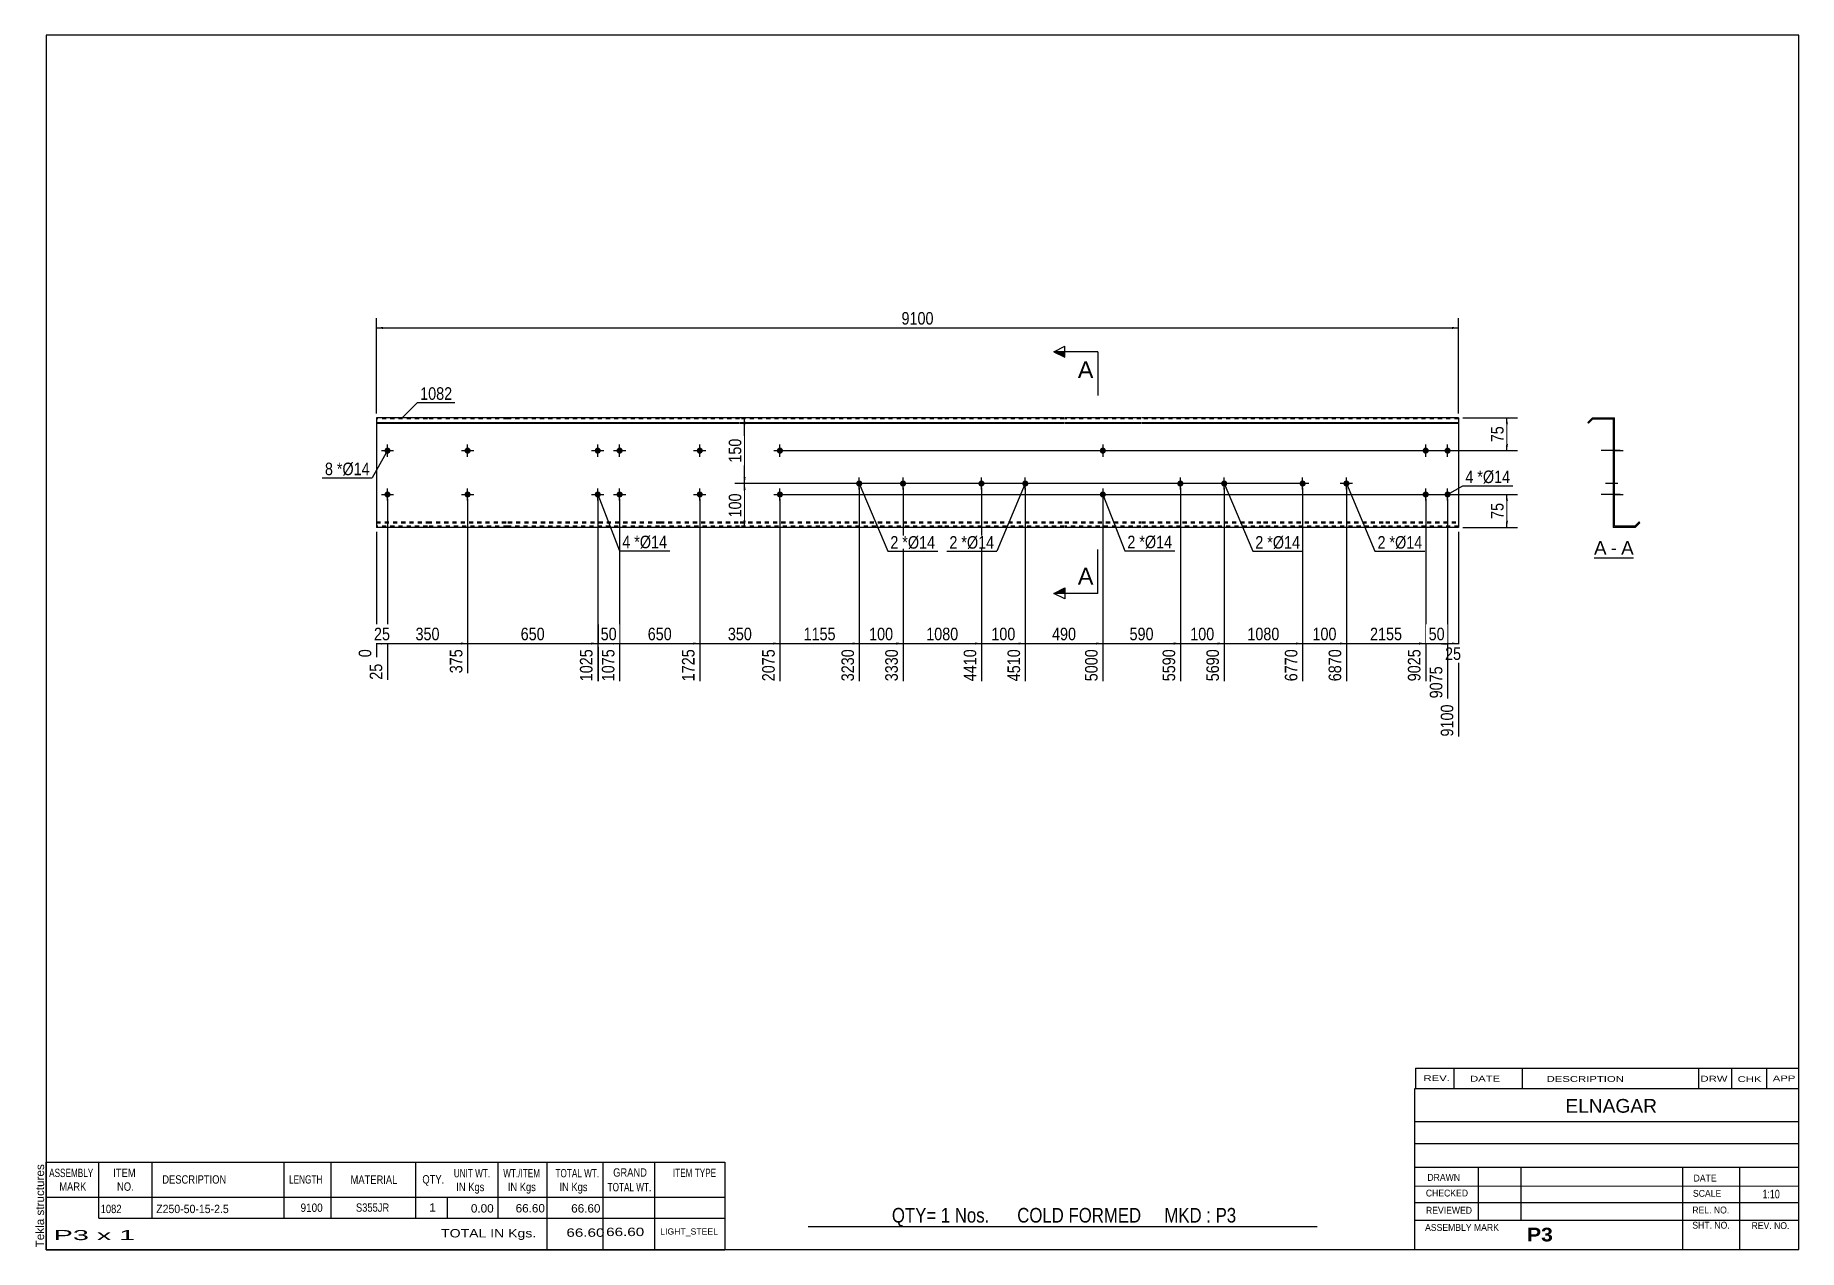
# Model space of a CAD drawing. Header units: millimetres. Extents: x -78 to 325, y -177 to 100.
import ezdxf

# ---------------------------------------------------------------- set-up
doc = ezdxf.new("R2010")
doc.units = ezdxf.units.MM
doc.linetypes.add('DXK_LINE_DOT1', pattern=[1.8814, 0.9407, -0.9407])
doc.styles.add('Arial', font='ARIAL.TTF', dxfattribs={"height": 0.2})
doc.styles.add('Arial Bold', font='ARIALBD.TTF', dxfattribs={"height": 0.2})
doc.styles.add('Arial Narrow', font='ARIALN.TTF', dxfattribs={"height": 0.2})

# ---------------------------------------------------------------- blocks, each defined once
blk = doc.blocks.new('Unknown-629276216-1748')
at = {"color": 5, "linetype": 'Continuous'}
for p, q in [((324.62, 99.75), (-75.38, 99.75)), ((-75.38, 99.75), (-75.38, -177.25)), ((324.62, -177.25), (324.62, 99.75)), ((-75.38, -177.25), (324.62, -177.25))]:
    blk.add_line(p, q, dxfattribs=at)
at = {"color": 174, "linetype": 'Continuous', "style": 'Arial'}
blk.add_text('Tekla structures', height=1.9102, rotation=90, dxfattribs=at).set_placement((-75.88, -176.75))
blk = doc.blocks.new('Unknown-629276216-12 - 1218')
at = {"color": 7, "linetype": 'Continuous'}
blk.add_line((277.9, -19.45), (286.93, -19.45), dxfattribs=at)
at = {"color": 0, "linetype": 'Continuous'}
blk.add_wipeout([(280.74, -18.7), (280.74, -15.5), (277.9, -15.5), (277.9, -18.7)], dxfattribs=at)
blk.add_wipeout([(283.13, -18.7), (283.13, -15.5), (281.7, -15.5), (281.7, -18.7)], dxfattribs=at)
at = {"color": 96, "linetype": 'Continuous', "style": 'Arial'}
blk.add_text('A', height=3.06, dxfattribs=at).set_placement((277.9, -18.7))
at = {"color": 0, "linetype": 'Continuous'}
blk.add_wipeout([(286.93, -18.7), (286.93, -15.5), (284.09, -15.5), (284.09, -18.7)], dxfattribs=at)
at = {"color": 96, "linetype": 'Continuous', "style": 'Arial'}
for s, p in [('A', (284.09, -18.7)), ('-', (281.7, -18.7))]:
    blk.add_text(s, height=3.06, dxfattribs=at).set_placement(p)
blk = doc.blocks.new('Bolt-629276216-1207 - 1201')
at = {"linetype": 'Continuous'}
for points in [[(20.09, 5, -1), (21.49, 5, -1)], [(73.08, 5, -1), (74.48, 5, -1)]]:
    blk.add_hatch(color=3, dxfattribs=at).paths.add_polyline_path(points)
at = {"color": 3, "linetype": 'Continuous'}
for p, q in [((19.39, 5), (22.19, 5)), ((20.79, 3.6), (20.79, 6.4)), ((72.38, 5), (75.18, 5)), ((73.78, 3.6), (73.78, 6.4))]:
    blk.add_line(p, q, dxfattribs=at)
blk = doc.blocks.new('Bolt-629276216-1215 - 1201')
at = {"linetype": 'Continuous'}
for points in [[(238.77, 5, -1), (240.17, 5, -1)], [(243.77, 5, -1), (245.17, 5, -1)], [(238.77, -5, -1), (240.17, -5, -1)], [(243.77, -5, -1), (245.17, -5, -1)]]:
    blk.add_hatch(color=3, dxfattribs=at).paths.add_polyline_path(points)
at = {"color": 3, "linetype": 'Continuous'}
for p, q in [((238.07, 5), (240.87, 5)), ((239.47, 3.6), (239.47, 6.4)), ((243.07, 5), (245.87, 5)), ((244.47, 3.6), (244.47, 6.4)), ((239.47, -6.4), (239.47, -3.6)), ((244.47, -6.4), (244.47, -3.6)), ((238.07, -5), (240.87, -5)), ((243.07, -5), (245.87, -5))]:
    blk.add_line(p, q, dxfattribs=at)
blk = doc.blocks.new('Part-629276216-1204 - 1201')
at = {"color": 2, "linetype": 'Continuous'}
for p, q in [((0, 12.5), (0, -12.5)), ((11.6, 12.5), (0, 12.5)), ((29.89, 12.5), (11.7, 12.5)), ((64.59, 12.5), (29.99, 12.5)), ((82.88, 12.5), (64.69, 12.5)), ((101.18, 12.5), (82.98, 12.5)), ((129.08, 12.5), (101.28, 12.5)), ((156.98, 12.5), (129.18, 12.5)), ((174.48, 12.5), (157.08, 12.5)), ((202.38, 12.5), (174.58, 12.5)), ((230.28, 12.5), (202.48, 12.5)), ((246.97, 12.5), (230.38, 12.5)), ((246.97, 12.5), (246.97, -12.5)), ((0, 11.44), (11.6, 11.44)), ((0, 11.26), (11.6, 11.26)), ((11.7, 11.44), (29.89, 11.44)), ((11.7, 11.26), (29.89, 11.26)), ((29.99, 11.44), (64.59, 11.44)), ((29.99, 11.26), (64.59, 11.26)), ((64.69, 11.44), (82.88, 11.44)), ((64.69, 11.26), (82.88, 11.26)), ((82.98, 11.44), (101.18, 11.44)), ((82.98, 11.26), (101.18, 11.26)), ((101.28, 11.44), (129.08, 11.44)), ((101.28, 11.26), (129.08, 11.26)), ((129.18, 11.44), (156.98, 11.44)), ((129.18, 11.26), (156.98, 11.26)), ((157.08, 11.44), (174.48, 11.44)), ((157.08, 11.26), (174.48, 11.26)), ((174.58, 11.44), (202.38, 11.44)), ((174.58, 11.26), (202.38, 11.26)), ((202.48, 11.44), (230.28, 11.44)), ((202.48, 11.26), (230.28, 11.26)), ((230.38, 11.44), (246.97, 11.44)), ((230.38, 11.26), (246.97, 11.26)), ((11.6, -12.5), (0, -12.5)), ((29.89, -12.5), (11.7, -12.5)), ((64.59, -12.5), (29.99, -12.5)), ((82.88, -12.5), (64.69, -12.5)), ((101.18, -12.5), (82.98, -12.5)), ((129.08, -12.5), (101.28, -12.5)), ((156.98, -12.5), (129.18, -12.5)), ((174.48, -12.5), (157.08, -12.5)), ((202.38, -12.5), (174.58, -12.5)), ((230.28, -12.5), (202.48, -12.5)), ((246.97, -12.5), (230.38, -12.5))]:
    blk.add_line(p, q, dxfattribs=at)
at = {"color": 7, "linetype": 'DXK_LINE_DOT1'}
for p, q in [((11.6, 12.25), (0, 12.25)), ((29.89, 12.25), (11.7, 12.25)), ((64.59, 12.25), (29.99, 12.25)), ((82.88, 12.25), (64.69, 12.25)), ((101.18, 12.25), (82.98, 12.25)), ((129.08, 12.25), (101.28, 12.25)), ((156.98, 12.25), (129.18, 12.25)), ((174.48, 12.25), (157.08, 12.25)), ((202.38, 12.25), (174.58, 12.25)), ((230.28, 12.25), (202.48, 12.25)), ((246.97, 12.25), (230.38, 12.25)), ((0, -11.26), (11.6, -11.26)), ((0, -11.44), (11.6, -11.44)), ((11.7, -11.26), (29.89, -11.26)), ((11.7, -11.44), (29.89, -11.44)), ((29.99, -11.26), (64.59, -11.26)), ((29.99, -11.44), (64.59, -11.44)), ((64.69, -11.26), (82.88, -11.26)), ((64.69, -11.44), (82.88, -11.44)), ((82.98, -11.26), (101.18, -11.26)), ((82.98, -11.44), (101.18, -11.44)), ((101.28, -11.26), (129.08, -11.26)), ((101.28, -11.44), (129.08, -11.44)), ((129.18, -11.26), (156.98, -11.26)), ((129.18, -11.44), (156.98, -11.44)), ((157.08, -11.26), (174.48, -11.26)), ((157.08, -11.44), (174.48, -11.44)), ((174.58, -11.26), (202.38, -11.26)), ((174.58, -11.44), (202.38, -11.44)), ((202.48, -11.26), (230.28, -11.26)), ((202.48, -11.44), (230.28, -11.44)), ((230.38, -11.26), (246.97, -11.26)), ((230.38, -11.44), (246.97, -11.44)), ((11.6, -12.25), (0, -12.25)), ((29.89, -12.25), (11.7, -12.25)), ((64.59, -12.25), (29.99, -12.25)), ((82.88, -12.25), (64.69, -12.25)), ((101.18, -12.25), (82.98, -12.25)), ((129.08, -12.25), (101.28, -12.25)), ((156.98, -12.25), (129.18, -12.25)), ((174.48, -12.25), (157.08, -12.25)), ((202.38, -12.25), (174.58, -12.25)), ((230.28, -12.25), (202.48, -12.25)), ((246.97, -12.25), (230.38, -12.25))]:
    blk.add_line(p, q, dxfattribs=at)
blk = doc.blocks.new('Bolt-629276216-1205 - 1201')
at = {"linetype": 'Continuous'}
for points in [[(20.09, -5, -1), (21.49, -5, -1)], [(73.08, -5, -1), (74.48, -5, -1)]]:
    blk.add_hatch(color=3, dxfattribs=at).paths.add_polyline_path(points)
at = {"color": 3, "linetype": 'Continuous'}
for p, q in [((20.79, -6.4), (20.79, -3.6)), ((73.78, -6.4), (73.78, -3.6)), ((19.39, -5), (22.19, -5)), ((72.38, -5), (75.18, -5))]:
    blk.add_line(p, q, dxfattribs=at)
blk = doc.blocks.new('Bolt-629276216-1206 - 1201')
at = {"linetype": 'Continuous'}
for points in [[(49.79, 5, -1), (51.19, 5, -1)], [(54.79, 5, -1), (56.19, 5, -1)], [(49.79, -5, -1), (51.19, -5, -1)], [(54.79, -5, -1), (56.19, -5, -1)]]:
    blk.add_hatch(color=3, dxfattribs=at).paths.add_polyline_path(points)
at = {"color": 3, "linetype": 'Continuous'}
for p, q in [((49.09, 5), (51.89, 5)), ((50.49, 3.6), (50.49, 6.4)), ((54.09, 5), (56.89, 5)), ((55.49, 3.6), (55.49, 6.4)), ((50.49, -6.4), (50.49, -3.6)), ((55.49, -6.4), (55.49, -3.6)), ((49.09, -5), (51.89, -5)), ((54.09, -5), (56.89, -5))]:
    blk.add_line(p, q, dxfattribs=at)
blk = doc.blocks.new('Bolt-629276216-1208 - 1201')
at = {"linetype": 'Continuous'}
for points in [[(1.8, -5, -1), (3.2, -5, -1)], [(91.38, -5, -1), (92.78, -5, -1)]]:
    blk.add_hatch(color=3, dxfattribs=at).paths.add_polyline_path(points)
at = {"color": 3, "linetype": 'Continuous'}
for p, q in [((2.5, -6.4), (2.5, -3.6)), ((92.08, -6.4), (92.08, -3.6)), ((1.1, -5), (3.9, -5)), ((90.68, -5), (93.48, -5))]:
    blk.add_line(p, q, dxfattribs=at)
blk = doc.blocks.new('Bolt-629276216-1209 - 1201')
at = {"linetype": 'Continuous'}
for points in [[(1.8, 5, -1), (3.2, 5, -1)], [(91.38, 5, -1), (92.78, 5, -1)]]:
    blk.add_hatch(color=3, dxfattribs=at).paths.add_polyline_path(points)
at = {"color": 3, "linetype": 'Continuous'}
for p, q in [((1.1, 5), (3.9, 5)), ((2.5, 3.6), (2.5, 6.4)), ((90.68, 5), (93.48, 5)), ((92.08, 3.6), (92.08, 6.4))]:
    blk.add_line(p, q, dxfattribs=at)
blk = doc.blocks.new('Bolt-629276216-1210 - 1201')
at = {"linetype": 'Continuous'}
for points in [[(166.48, 5, -1), (165.08, 5, -1)], [(166.48, -5, -1), (165.08, -5, -1)]]:
    blk.add_hatch(color=3, dxfattribs=at).paths.add_polyline_path(points)
at = {"color": 3, "linetype": 'Continuous'}
for p, q in [((164.38, 5), (167.18, 5)), ((165.78, 6.4), (165.78, 3.6)), ((165.78, -3.6), (165.78, -6.4)), ((164.38, -5), (167.18, -5))]:
    blk.add_line(p, q, dxfattribs=at)
blk = doc.blocks.new('Bolt-629276216-1211 - 1201')
at = {"linetype": 'Continuous'}
for points in [[(211.38, -1.8), (211.52, -1.82), (211.66, -1.86), (211.79, -1.93), (211.9, -2.03), (211.98, -2.15), (212.04, -2.28), (212.07, -2.43), (212.07, -2.57), (212.04, -2.72), (211.98, -2.85), (211.9, -2.97), (211.79, -3.07), (211.66, -3.14), (211.52, -3.18), (211.38, -3.2), (211.23, -3.18), (211.09, -3.14), (210.96, -3.07), (210.86, -2.97), (210.77, -2.85), (210.71, -2.72), (210.68, -2.57), (210.68, -2.43), (210.71, -2.28), (210.77, -2.15), (210.86, -2.03), (210.96, -1.93), (211.09, -1.86), (211.23, -1.82)], [(221.38, -1.8), (221.52, -1.82), (221.66, -1.86), (221.79, -1.93), (221.9, -2.03), (221.98, -2.15), (222.04, -2.28), (222.07, -2.43), (222.07, -2.57), (222.04, -2.72), (221.98, -2.85), (221.9, -2.97), (221.79, -3.07), (221.66, -3.14), (221.52, -3.18), (221.38, -3.2), (221.23, -3.18), (221.09, -3.14), (220.96, -3.07), (220.86, -2.97), (220.77, -2.85), (220.71, -2.72), (220.68, -2.57), (220.68, -2.43), (220.71, -2.28), (220.77, -2.15), (220.86, -2.03), (220.96, -1.93), (221.09, -1.86), (221.23, -1.82)]]:
    blk.add_hatch(color=3, dxfattribs=at).paths.add_polyline_path(points)
at = {"color": 3, "linetype": 'Continuous'}
for p, q in [((212.78, -2.5), (209.98, -2.5)), ((211.38, -3.9), (211.38, -1.1)), ((222.78, -2.5), (219.98, -2.5)), ((221.38, -3.9), (221.38, -1.1))]:
    blk.add_line(p, q, dxfattribs=at)
blk = doc.blocks.new('Bolt-629276216-1212 - 1201')
at = {"linetype": 'Continuous'}
for points in [[(183.48, -1.8), (183.62, -1.82), (183.76, -1.86), (183.89, -1.93), (184, -2.03), (184.08, -2.15), (184.14, -2.28), (184.17, -2.43), (184.17, -2.57), (184.14, -2.72), (184.08, -2.85), (184, -2.97), (183.89, -3.07), (183.76, -3.14), (183.62, -3.18), (183.48, -3.2), (183.33, -3.18), (183.19, -3.14), (183.06, -3.07), (182.96, -2.97), (182.87, -2.85), (182.81, -2.72), (182.78, -2.57), (182.78, -2.43), (182.81, -2.28), (182.87, -2.15), (182.96, -2.03), (183.06, -1.93), (183.19, -1.86), (183.33, -1.82)], [(193.48, -1.8), (193.62, -1.82), (193.76, -1.86), (193.89, -1.93), (194, -2.03), (194.08, -2.15), (194.14, -2.28), (194.17, -2.43), (194.17, -2.57), (194.14, -2.72), (194.08, -2.85), (194, -2.97), (193.89, -3.07), (193.76, -3.14), (193.62, -3.18), (193.48, -3.2), (193.33, -3.18), (193.19, -3.14), (193.06, -3.07), (192.96, -2.97), (192.87, -2.85), (192.81, -2.72), (192.78, -2.57), (192.78, -2.43), (192.81, -2.28), (192.87, -2.15), (192.96, -2.03), (193.06, -1.93), (193.19, -1.86), (193.33, -1.82)]]:
    blk.add_hatch(color=3, dxfattribs=at).paths.add_polyline_path(points)
at = {"color": 3, "linetype": 'Continuous'}
for p, q in [((184.88, -2.5), (182.08, -2.5)), ((183.48, -3.9), (183.48, -1.1)), ((194.88, -2.5), (192.08, -2.5)), ((193.48, -3.9), (193.48, -1.1))]:
    blk.add_line(p, q, dxfattribs=at)
blk = doc.blocks.new('Bolt-629276216-1213 - 1201')
at = {"linetype": 'Continuous'}
for points in [[(138.08, -1.8), (138.22, -1.82), (138.36, -1.86), (138.49, -1.93), (138.6, -2.03), (138.68, -2.15), (138.74, -2.28), (138.77, -2.43), (138.77, -2.57), (138.74, -2.72), (138.68, -2.85), (138.6, -2.97), (138.49, -3.07), (138.36, -3.14), (138.22, -3.18), (138.08, -3.2), (137.93, -3.18), (137.79, -3.14), (137.66, -3.07), (137.56, -2.97), (137.47, -2.85), (137.41, -2.72), (137.38, -2.57), (137.38, -2.43), (137.41, -2.28), (137.47, -2.15), (137.56, -2.03), (137.66, -1.93), (137.79, -1.86), (137.93, -1.82)], [(148.08, -1.8), (148.22, -1.82), (148.36, -1.86), (148.49, -1.93), (148.6, -2.03), (148.68, -2.15), (148.74, -2.28), (148.77, -2.43), (148.77, -2.57), (148.74, -2.72), (148.68, -2.85), (148.6, -2.97), (148.49, -3.07), (148.36, -3.14), (148.22, -3.18), (148.08, -3.2), (147.93, -3.18), (147.79, -3.14), (147.66, -3.07), (147.56, -2.97), (147.47, -2.85), (147.41, -2.72), (147.38, -2.57), (147.38, -2.43), (147.41, -2.28), (147.47, -2.15), (147.56, -2.03), (147.66, -1.93), (147.79, -1.86), (147.93, -1.82)]]:
    blk.add_hatch(color=3, dxfattribs=at).paths.add_polyline_path(points)
at = {"color": 3, "linetype": 'Continuous'}
for p, q in [((139.48, -2.5), (136.68, -2.5)), ((138.08, -3.9), (138.08, -1.1)), ((149.48, -2.5), (146.68, -2.5)), ((148.08, -3.9), (148.08, -1.1))]:
    blk.add_line(p, q, dxfattribs=at)
blk = doc.blocks.new('Bolt-629276216-1214 - 1201')
at = {"linetype": 'Continuous'}
for points in [[(110.18, -1.8), (110.32, -1.82), (110.46, -1.86), (110.59, -1.93), (110.7, -2.03), (110.78, -2.15), (110.84, -2.28), (110.87, -2.43), (110.87, -2.57), (110.84, -2.72), (110.78, -2.85), (110.7, -2.97), (110.59, -3.07), (110.46, -3.14), (110.32, -3.18), (110.18, -3.2), (110.03, -3.18), (109.89, -3.14), (109.76, -3.07), (109.66, -2.97), (109.57, -2.85), (109.51, -2.72), (109.48, -2.57), (109.48, -2.43), (109.51, -2.28), (109.57, -2.15), (109.66, -2.03), (109.76, -1.93), (109.89, -1.86), (110.03, -1.82)], [(120.18, -1.8), (120.32, -1.82), (120.46, -1.86), (120.59, -1.93), (120.7, -2.03), (120.78, -2.15), (120.84, -2.28), (120.87, -2.43), (120.87, -2.57), (120.84, -2.72), (120.78, -2.85), (120.7, -2.97), (120.59, -3.07), (120.46, -3.14), (120.32, -3.18), (120.18, -3.2), (120.03, -3.18), (119.89, -3.14), (119.76, -3.07), (119.66, -2.97), (119.57, -2.85), (119.51, -2.72), (119.48, -2.57), (119.48, -2.43), (119.51, -2.28), (119.57, -2.15), (119.66, -2.03), (119.76, -1.93), (119.89, -1.86), (120.03, -1.82)]]:
    blk.add_hatch(color=3, dxfattribs=at).paths.add_polyline_path(points)
at = {"color": 3, "linetype": 'Continuous'}
for p, q in [((111.58, -2.5), (108.78, -2.5)), ((110.18, -3.9), (110.18, -1.1)), ((121.58, -2.5), (118.78, -2.5)), ((120.18, -3.9), (120.18, -1.1))]:
    blk.add_line(p, q, dxfattribs=at)
blk = doc.blocks.new('Bolt-629276216-1224 - 1218')
at = {"linetype": 'Continuous'}
blk.add_hatch(color=3, dxfattribs=at).paths.add_polyline_path([(282.29, 5.7), (282.29, 4.3), (282.54, 4.3), (282.54, 5.7)])
blk.add_hatch(color=3, dxfattribs=at).paths.add_polyline_path([(282.29, 5.7), (282.29, 4.3), (282.54, 4.3), (282.54, 5.7)])
at = {"color": 3, "linetype": 'Continuous'}
for p, q in [((283.34, 5), (280.04, 5)), ((283.34, 5), (280.04, 5)), ((282.54, 5.7), (282.29, 5.7)), ((282.54, 5.7), (282.29, 5.7)), ((282.54, 4.3), (282.29, 4.3)), ((282.54, 4.3), (282.29, 4.3))]:
    blk.add_line(p, q, dxfattribs=at)
blk = doc.blocks.new('Part-629276216-1219 - 1218')
at = {"color": 2, "linetype": 'Continuous'}
for p, q in [((277.54, 12.5), (276.48, 11.44)), ((277.64, 12.25), (276.66, 11.26)), ((277.54, 12.5), (282.54, 12.5)), ((277.64, 12.25), (282.29, 12.25)), ((282.29, 12.25), (282.29, -12.5)), ((282.54, -12.25), (282.54, 12.5)), ((276.48, 11.44), (276.66, 11.26)), ((287.19, -12.25), (288.17, -11.26)), ((287.29, -12.5), (288.35, -11.44)), ((288.35, -11.44), (288.17, -11.26)), ((287.29, -12.5), (282.29, -12.5)), ((287.19, -12.25), (282.54, -12.25))]:
    blk.add_line(p, q, dxfattribs=at)
blk = doc.blocks.new('Bolt-629276216-1220 - 1218')
at = {"linetype": 'Continuous'}
blk.add_hatch(color=3, dxfattribs=at).paths.add_polyline_path([(282.29, -4.3), (282.29, -5.7), (282.54, -5.7), (282.54, -4.3)])
blk.add_hatch(color=3, dxfattribs=at).paths.add_polyline_path([(282.29, -4.3), (282.29, -5.7), (282.54, -5.7), (282.54, -4.3)])
at = {"color": 3, "linetype": 'Continuous'}
for p, q in [((283.34, -5), (280.04, -5)), ((283.34, -5), (280.04, -5)), ((282.54, -4.3), (282.29, -4.3)), ((282.54, -4.3), (282.29, -4.3)), ((282.54, -5.7), (282.29, -5.7)), ((282.54, -5.7), (282.29, -5.7))]:
    blk.add_line(p, q, dxfattribs=at)
blk = doc.blocks.new('Bolt-629276216-1221 - 1218')
at = {"linetype": 'Continuous'}
for points in [[(282.29, 5.7), (282.29, 4.3), (282.54, 4.3), (282.54, 5.7)], [(282.29, 5.7), (282.29, 4.3), (282.54, 4.3), (282.54, 5.7)], [(282.29, -4.3), (282.29, -5.7), (282.54, -5.7), (282.54, -4.3)], [(282.29, -4.3), (282.29, -5.7), (282.54, -5.7), (282.54, -4.3)]]:
    blk.add_hatch(color=3, dxfattribs=at).paths.add_polyline_path(points)
at = {"color": 3, "linetype": 'Continuous'}
for p, q in [((283.84, 5), (280.04, 5)), ((283.84, 5), (280.04, 5)), ((282.54, 5.7), (282.29, 5.7)), ((282.54, 5.7), (282.29, 5.7)), ((282.54, 4.3), (282.29, 4.3)), ((282.54, 4.3), (282.29, 4.3)), ((283.84, -5), (280.04, -5)), ((283.84, -5), (280.04, -5)), ((282.54, -4.3), (282.29, -4.3)), ((282.54, -4.3), (282.29, -4.3)), ((282.54, -5.7), (282.29, -5.7)), ((282.54, -5.7), (282.29, -5.7))]:
    blk.add_line(p, q, dxfattribs=at)
blk = doc.blocks.new('Bolt-629276216-1222 - 1218')
at = {"linetype": 'Continuous'}
blk.add_hatch(color=3, dxfattribs=at).paths.add_polyline_path([(282.29, 5.7), (282.29, 4.3), (282.54, 4.3), (282.54, 5.7)])
blk.add_hatch(color=3, dxfattribs=at).paths.add_polyline_path([(282.29, 5.7), (282.29, 4.3), (282.54, 4.3), (282.54, 5.7)])
at = {"color": 3, "linetype": 'Continuous'}
for p, q in [((283.34, 5), (280.04, 5)), ((283.34, 5), (280.04, 5)), ((282.54, 5.7), (282.29, 5.7)), ((282.54, 5.7), (282.29, 5.7)), ((282.54, 4.3), (282.29, 4.3)), ((282.54, 4.3), (282.29, 4.3))]:
    blk.add_line(p, q, dxfattribs=at)
blk = doc.blocks.new('Bolt-629276216-1223 - 1218')
at = {"linetype": 'Continuous'}
blk.add_hatch(color=3, dxfattribs=at).paths.add_polyline_path([(282.29, -4.3), (282.29, -5.7), (282.54, -5.7), (282.54, -4.3)])
blk.add_hatch(color=3, dxfattribs=at).paths.add_polyline_path([(282.29, -4.3), (282.29, -5.7), (282.54, -5.7), (282.54, -4.3)])
at = {"color": 3, "linetype": 'Continuous'}
for p, q in [((283.34, -5), (280.04, -5)), ((283.34, -5), (280.04, -5)), ((282.54, -4.3), (282.29, -4.3)), ((282.54, -4.3), (282.29, -4.3)), ((282.54, -5.7), (282.29, -5.7)), ((282.54, -5.7), (282.29, -5.7))]:
    blk.add_line(p, q, dxfattribs=at)
blk = doc.blocks.new('Bolt-629276216-1225 - 1218')
at = {"linetype": 'Continuous'}
for points in [[(282.54, 4.3), (282.54, 5.7), (282.29, 5.7), (282.29, 4.3)], [(282.54, -5.7), (282.54, -4.3), (282.29, -4.3), (282.29, -5.7)]]:
    blk.add_hatch(color=3, dxfattribs=at).paths.add_polyline_path(points)
at = {"color": 3, "linetype": 'Continuous'}
for p, q in [((282.29, 5.7), (282.54, 5.7)), ((282.29, 5), (284.54, 5)), ((282.29, 4.3), (282.54, 4.3)), ((282.29, -4.3), (282.54, -4.3)), ((282.29, -5), (284.54, -5)), ((282.29, -5.7), (282.54, -5.7))]:
    blk.add_line(p, q, dxfattribs=at)
blk = doc.blocks.new('Bolt-629276216-1226 - 1218')
at = {"linetype": 'Continuous'}
blk.add_hatch(color=3, dxfattribs=at).paths.add_polyline_path([(282.54, -3.2), (282.54, -1.8), (282.29, -1.8), (282.29, -3.2)])
blk.add_hatch(color=3, dxfattribs=at).paths.add_polyline_path([(282.54, -3.2), (282.54, -1.8), (282.29, -1.8), (282.29, -3.2)])
at = {"color": 3, "linetype": 'Continuous'}
for p, q in [((283.29, -2.5), (280.54, -2.5)), ((283.29, -2.5), (280.54, -2.5)), ((282.54, -1.8), (282.29, -1.8)), ((282.54, -1.8), (282.29, -1.8)), ((282.54, -3.2), (282.29, -3.2)), ((282.54, -3.2), (282.29, -3.2))]:
    blk.add_line(p, q, dxfattribs=at)
blk = doc.blocks.new('Bolt-629276216-1227 - 1218')
at = {"linetype": 'Continuous'}
blk.add_hatch(color=3, dxfattribs=at).paths.add_polyline_path([(282.54, -3.2), (282.54, -1.8), (282.29, -1.8), (282.29, -3.2)])
blk.add_hatch(color=3, dxfattribs=at).paths.add_polyline_path([(282.54, -3.2), (282.54, -1.8), (282.29, -1.8), (282.29, -3.2)])
at = {"color": 3, "linetype": 'Continuous'}
for p, q in [((283.29, -2.5), (280.54, -2.5)), ((283.29, -2.5), (280.54, -2.5)), ((282.54, -1.8), (282.29, -1.8)), ((282.54, -1.8), (282.29, -1.8)), ((282.54, -3.2), (282.29, -3.2)), ((282.54, -3.2), (282.29, -3.2))]:
    blk.add_line(p, q, dxfattribs=at)
blk = doc.blocks.new('Bolt-629276216-1228 - 1218')
at = {"linetype": 'Continuous'}
blk.add_hatch(color=3, dxfattribs=at).paths.add_polyline_path([(282.54, -3.2), (282.54, -1.8), (282.29, -1.8), (282.29, -3.2)])
blk.add_hatch(color=3, dxfattribs=at).paths.add_polyline_path([(282.54, -3.2), (282.54, -1.8), (282.29, -1.8), (282.29, -3.2)])
at = {"color": 3, "linetype": 'Continuous'}
for p, q in [((283.29, -2.5), (280.54, -2.5)), ((283.29, -2.5), (280.54, -2.5)), ((282.54, -1.8), (282.29, -1.8)), ((282.54, -1.8), (282.29, -1.8)), ((282.54, -3.2), (282.29, -3.2)), ((282.54, -3.2), (282.29, -3.2))]:
    blk.add_line(p, q, dxfattribs=at)
blk = doc.blocks.new('Bolt-629276216-1229 - 1218')
at = {"linetype": 'Continuous'}
blk.add_hatch(color=3, dxfattribs=at).paths.add_polyline_path([(282.54, -3.2), (282.54, -1.8), (282.29, -1.8), (282.29, -3.2)])
blk.add_hatch(color=3, dxfattribs=at).paths.add_polyline_path([(282.54, -3.2), (282.54, -1.8), (282.29, -1.8), (282.29, -3.2)])
at = {"color": 3, "linetype": 'Continuous'}
for p, q in [((283.29, -2.5), (280.54, -2.5)), ((283.29, -2.5), (280.54, -2.5)), ((282.54, -1.8), (282.29, -1.8)), ((282.54, -1.8), (282.29, -1.8)), ((282.54, -3.2), (282.29, -3.2)), ((282.54, -3.2), (282.29, -3.2))]:
    blk.add_line(p, q, dxfattribs=at)
blk = doc.blocks.new('Bolt-629276216-1230 - 1218')
at = {"linetype": 'Continuous'}
for points in [[(282.29, 5.7), (282.29, 4.3), (282.54, 4.3), (282.54, 5.7)], [(282.29, 5.7), (282.29, 4.3), (282.54, 4.3), (282.54, 5.7)], [(282.29, -4.3), (282.29, -5.7), (282.54, -5.7), (282.54, -4.3)], [(282.29, -4.3), (282.29, -5.7), (282.54, -5.7), (282.54, -4.3)]]:
    blk.add_hatch(color=3, dxfattribs=at).paths.add_polyline_path(points)
at = {"color": 3, "linetype": 'Continuous'}
for p, q in [((283.84, 5), (279.54, 5)), ((283.84, 5), (279.54, 5)), ((282.54, 5.7), (282.29, 5.7)), ((282.54, 5.7), (282.29, 5.7)), ((282.54, 4.3), (282.29, 4.3)), ((282.54, 4.3), (282.29, 4.3)), ((283.84, -5), (279.54, -5)), ((283.84, -5), (279.54, -5)), ((282.54, -4.3), (282.29, -4.3)), ((282.54, -4.3), (282.29, -4.3)), ((282.54, -5.7), (282.29, -5.7)), ((282.54, -5.7), (282.29, -5.7))]:
    blk.add_line(p, q, dxfattribs=at)
blk = doc.blocks.new('StraightDimension-629276216-1330 - 1201')
at = {"linetype": 'Continuous'}
for points in [[(257.75, 11), (258, 12.5), (258.25, 11)], [(258.25, 6.5), (258, 5), (257.75, 6.5)]]:
    blk.add_hatch(color=7, dxfattribs=at).paths.add_polyline_path(points)
at = {"color": 7, "linetype": 'Continuous'}
for p, q in [((247.97, 12.5), (260.4, 12.5)), ((258, 5), (258, 12.5)), ((93.08, 5), (260.4, 5))]:
    blk.add_line(p, q, dxfattribs=at)
at = {"color": 0}
blk.add_wipeout([(257.85, 11.18), (253.65, 11.18), (253.65, 6.32), (257.85, 6.32)], dxfattribs=at)
at = {"color": 3, "style": 'Arial Narrow'}
blk.add_text('75', height=2.863, rotation=90.0002, dxfattribs=at).set_placement((257.25, 6.92))
blk = doc.blocks.new('StraightDimension-629276216-1345 - 1201')
at = {"linetype": 'Continuous'}
for points in [[(83.75, 11), (84, 12.5), (84.25, 11)], [(84.25, -1), (84, -2.5), (83.75, -1)]]:
    blk.add_hatch(color=7, dxfattribs=at).paths.add_polyline_path(points)
at = {"color": 7, "linetype": 'Continuous'}
for p, q in [((109.18, 12.5), (81.75, 12.5)), ((84, -2.5), (84, 12.5)), ((210.38, -2.5), (81.75, -2.5))]:
    blk.add_line(p, q, dxfattribs=at)
at = {"color": 0}
blk.add_wipeout([(83.85, 8.34), (79.65, 8.34), (79.65, 1.66), (83.85, 1.66)], dxfattribs=at)
at = {"color": 3, "style": 'Arial Narrow'}
blk.add_text('150', height=2.863, rotation=90.0002, dxfattribs=at).set_placement((83.25, 2.26))
blk = doc.blocks.new('StraightDimension-629276216-1359 - 1201')
at = {"linetype": 'Continuous'}
for points in [[(1.5, 32.75), (0, 33), (1.5, 33.25)], [(245.47, 33.25), (246.97, 33), (245.47, 32.75)]]:
    blk.add_hatch(color=7, dxfattribs=at).paths.add_polyline_path(points)
at = {"color": 7, "linetype": 'Continuous'}
for p, q in [((0, 13.5), (0, 35.25)), ((0, 33), (246.97, 33)), ((246.97, 13.5), (246.97, 35.25))]:
    blk.add_line(p, q, dxfattribs=at)
at = {"color": 0}
blk.add_wipeout([(127.74, 33.15), (127.74, 37.35), (119.23, 37.35), (119.23, 33.15)], dxfattribs=at)
at = {"color": 3, "style": 'Arial Narrow'}
blk.add_text('9100', height=2.863, dxfattribs=at).set_placement((119.83, 33.75))
blk = doc.blocks.new('StraightDimension-629276216-1257 - 1201')
at = {"linetype": 'Continuous'}
blk.add_hatch(color=7, dxfattribs=at).paths.add_polyline_path([(146.58, -38.75), (148.08, -39), (146.58, -39.25)])
at = {"color": 7, "linetype": 'Continuous'}
for p, q in [((138.08, -3.5), (138.08, -47.61)), ((148.08, -3.5), (148.08, -47.61)), ((138.08, -39), (148.08, -39))]:
    blk.add_line(p, q, dxfattribs=at)
at = {"color": 0}
blk.add_wipeout([(146.42, -38.85), (146.42, -34.65), (139.73, -34.65), (139.73, -38.85)], dxfattribs=at)
at = {"color": 0, "linetype": 'Continuous'}
blk.add_wipeout([(147.48, -39.7), (143.28, -39.7), (143.28, -48.21), (147.48, -48.21)], dxfattribs=at)
at = {"color": 3, "style": 'Arial Narrow'}
blk.add_text('100', height=2.863, dxfattribs=at).set_placement((140.33, -38.25))
at = {"color": 3, "linetype": 'Continuous', "style": 'Arial Narrow'}
blk.add_text('4510', height=2.863, rotation=90.0002, dxfattribs=at).set_placement((146.88, -47.61))
blk = doc.blocks.new('StraightDimension-629276216-1252 - 1201')
at = {"linetype": 'Continuous'}
blk.add_hatch(color=7, dxfattribs=at).paths.add_polyline_path([(219.88, -38.75), (221.38, -39), (219.88, -39.25)])
at = {"color": 7, "linetype": 'Continuous'}
for p, q in [((211.38, -3.5), (211.38, -47.61)), ((221.38, -3.5), (221.38, -47.61)), ((211.38, -39), (221.38, -39))]:
    blk.add_line(p, q, dxfattribs=at)
at = {"color": 0}
blk.add_wipeout([(219.72, -38.85), (219.72, -34.65), (213.03, -34.65), (213.03, -38.85)], dxfattribs=at)
at = {"color": 0, "linetype": 'Continuous'}
blk.add_wipeout([(220.78, -39.7), (216.58, -39.7), (216.58, -48.21), (220.78, -48.21)], dxfattribs=at)
at = {"color": 3, "style": 'Arial Narrow'}
blk.add_text('100', height=2.863, dxfattribs=at).set_placement((213.63, -38.25))
at = {"color": 3, "linetype": 'Continuous', "style": 'Arial Narrow'}
blk.add_text('6870', height=2.863, rotation=90.0002, dxfattribs=at).set_placement((220.18, -47.61))
blk = doc.blocks.new('StraightDimension-629276216-1251 - 1201')
at = {"linetype": 'Continuous'}
blk.add_hatch(color=7, dxfattribs=at).paths.add_polyline_path([(237.97, -38.75), (239.47, -39), (237.97, -39.25)])
at = {"color": 7, "linetype": 'Continuous'}
for p, q in [((221.38, -3.5), (221.38, -47.61)), ((239.47, -6), (239.47, -47.61)), ((221.38, -39), (239.47, -39))]:
    blk.add_line(p, q, dxfattribs=at)
at = {"color": 0}
blk.add_wipeout([(234.68, -38.85), (234.68, -34.65), (226.17, -34.65), (226.17, -38.85)], dxfattribs=at)
at = {"color": 0, "linetype": 'Continuous'}
blk.add_wipeout([(238.87, -39.7), (234.67, -39.7), (234.67, -48.21), (238.87, -48.21)], dxfattribs=at)
at = {"color": 3, "style": 'Arial Narrow'}
blk.add_text('2155', height=2.863, dxfattribs=at).set_placement((226.77, -38.25))
at = {"color": 3, "linetype": 'Continuous', "style": 'Arial Narrow'}
blk.add_text('9025', height=2.863, rotation=90.0002, dxfattribs=at).set_placement((238.27, -47.61))
blk = doc.blocks.new('StraightDimension-629276216-1261 - 1201')
at = {"linetype": 'Continuous'}
blk.add_hatch(color=7, dxfattribs=at).paths.add_polyline_path([(90.58, -38.75), (92.08, -39), (90.58, -39.25)])
at = {"color": 7, "linetype": 'Continuous'}
for p, q in [((73.78, -6), (73.78, -47.61)), ((92.08, -6), (92.08, -47.61)), ((73.78, -39), (92.08, -39))]:
    blk.add_line(p, q, dxfattribs=at)
at = {"color": 0}
blk.add_wipeout([(86.27, -38.85), (86.27, -34.65), (79.59, -34.65), (79.59, -38.85)], dxfattribs=at)
at = {"color": 0, "linetype": 'Continuous'}
blk.add_wipeout([(91.48, -39.7), (87.28, -39.7), (87.28, -48.21), (91.48, -48.21)], dxfattribs=at)
at = {"color": 3, "style": 'Arial Narrow'}
blk.add_text('350', height=2.863, dxfattribs=at).set_placement((80.19, -38.25))
at = {"color": 3, "linetype": 'Continuous', "style": 'Arial Narrow'}
blk.add_text('2075', height=2.863, rotation=90.0002, dxfattribs=at).set_placement((90.88, -47.61))
blk = doc.blocks.new('StraightDimension-629276216-1249 - 1201')
at = {"linetype": 'Continuous'}
blk.add_hatch(color=7, dxfattribs=at).paths.add_polyline_path([(245.47, -38.75), (246.97, -39), (245.47, -39.25)])
at = {"color": 7, "linetype": 'Continuous'}
for p, q in [((244.47, -6), (244.47, -51.51)), ((246.97, -13.5), (246.97, -60.21)), ((244.47, -39), (246.97, -39))]:
    blk.add_line(p, q, dxfattribs=at)
at = {"color": 0}
blk.add_wipeout([(248.15, -43.35), (248.15, -39.15), (243.29, -39.15), (243.29, -43.35)], dxfattribs=at)
at = {"color": 0, "linetype": 'Continuous'}
blk.add_wipeout([(246.37, -52.3), (242.17, -52.3), (242.17, -60.81), (246.37, -60.81)], dxfattribs=at)
at = {"color": 3, "style": 'Arial Narrow'}
blk.add_text('25', height=2.863, dxfattribs=at).set_placement((243.89, -42.75))
at = {"color": 3, "linetype": 'Continuous', "style": 'Arial Narrow'}
blk.add_text('9100', height=2.863, rotation=90.0002, dxfattribs=at).set_placement((245.77, -60.21))
blk = doc.blocks.new('StraightDimension-629276216-1250 - 1201')
at = {"linetype": 'Continuous'}
blk.add_hatch(color=7, dxfattribs=at).paths.add_polyline_path([(242.97, -38.75), (244.47, -39), (242.97, -39.25)])
at = {"color": 7, "linetype": 'Continuous'}
for p, q in [((239.47, -6), (239.47, -47.61)), ((244.47, -6), (244.47, -51.51)), ((239.47, -39), (244.47, -39))]:
    blk.add_line(p, q, dxfattribs=at)
at = {"color": 0}
blk.add_wipeout([(244.4, -38.85), (244.4, -34.65), (239.54, -34.65), (239.54, -38.85)], dxfattribs=at)
at = {"color": 0, "linetype": 'Continuous'}
blk.add_wipeout([(243.87, -43.6), (239.67, -43.6), (239.67, -52.11), (243.87, -52.11)], dxfattribs=at)
at = {"color": 3, "style": 'Arial Narrow'}
blk.add_text('50', height=2.863, dxfattribs=at).set_placement((240.14, -38.25))
at = {"color": 3, "linetype": 'Continuous', "style": 'Arial Narrow'}
blk.add_text('9075', height=2.863, rotation=90.0002, dxfattribs=at).set_placement((243.27, -51.51))
blk = doc.blocks.new('StraightDimension-629276216-1253 - 1201')
at = {"linetype": 'Continuous'}
blk.add_hatch(color=7, dxfattribs=at).paths.add_polyline_path([(209.88, -38.75), (211.38, -39), (209.88, -39.25)])
at = {"color": 7, "linetype": 'Continuous'}
for p, q in [((193.48, -3.5), (193.48, -47.61)), ((211.38, -3.5), (211.38, -47.61)), ((193.48, -39), (211.38, -39))]:
    blk.add_line(p, q, dxfattribs=at)
at = {"color": 0}
blk.add_wipeout([(206.68, -38.85), (206.68, -34.65), (198.17, -34.65), (198.17, -38.85)], dxfattribs=at)
at = {"color": 0, "linetype": 'Continuous'}
blk.add_wipeout([(210.78, -39.7), (206.58, -39.7), (206.58, -48.21), (210.78, -48.21)], dxfattribs=at)
at = {"color": 3, "style": 'Arial Narrow'}
blk.add_text('1080', height=2.863, dxfattribs=at).set_placement((198.77, -38.25))
at = {"color": 3, "linetype": 'Continuous', "style": 'Arial Narrow'}
blk.add_text('6770', height=2.863, rotation=90.0002, dxfattribs=at).set_placement((210.18, -47.61))
blk = doc.blocks.new('StraightDimension-629276216-1254 - 1201')
at = {"linetype": 'Continuous'}
blk.add_hatch(color=7, dxfattribs=at).paths.add_polyline_path([(191.98, -38.75), (193.48, -39), (191.98, -39.25)])
at = {"color": 7, "linetype": 'Continuous'}
for p, q in [((183.48, -3.5), (183.48, -47.61)), ((193.48, -3.5), (193.48, -47.61)), ((183.48, -39), (193.48, -39))]:
    blk.add_line(p, q, dxfattribs=at)
at = {"color": 0}
blk.add_wipeout([(191.82, -38.85), (191.82, -34.65), (185.13, -34.65), (185.13, -38.85)], dxfattribs=at)
at = {"color": 0, "linetype": 'Continuous'}
blk.add_wipeout([(192.88, -39.7), (188.68, -39.7), (188.68, -48.21), (192.88, -48.21)], dxfattribs=at)
at = {"color": 3, "style": 'Arial Narrow'}
blk.add_text('100', height=2.863, dxfattribs=at).set_placement((185.73, -38.25))
at = {"color": 3, "linetype": 'Continuous', "style": 'Arial Narrow'}
blk.add_text('5690', height=2.863, rotation=90.0002, dxfattribs=at).set_placement((192.28, -47.61))
blk = doc.blocks.new('StraightDimension-629276216-1255 - 1201')
at = {"linetype": 'Continuous'}
blk.add_hatch(color=7, dxfattribs=at).paths.add_polyline_path([(181.98, -38.75), (183.48, -39), (181.98, -39.25)])
at = {"color": 7, "linetype": 'Continuous'}
for p, q in [((183.48, -3.5), (183.48, -47.61)), ((165.78, -6), (165.78, -47.61)), ((165.78, -39), (183.48, -39))]:
    blk.add_line(p, q, dxfattribs=at)
at = {"color": 0}
blk.add_wipeout([(177.97, -38.85), (177.97, -34.65), (171.28, -34.65), (171.28, -38.85)], dxfattribs=at)
at = {"color": 0, "linetype": 'Continuous'}
blk.add_wipeout([(182.88, -39.7), (178.68, -39.7), (178.68, -48.21), (182.88, -48.21)], dxfattribs=at)
at = {"color": 3, "style": 'Arial Narrow'}
blk.add_text('590', height=2.863, dxfattribs=at).set_placement((171.88, -38.25))
at = {"color": 3, "linetype": 'Continuous', "style": 'Arial Narrow'}
blk.add_text('5590', height=2.863, rotation=90.0002, dxfattribs=at).set_placement((182.28, -47.61))
blk = doc.blocks.new('StraightDimension-629276216-1256 - 1201')
at = {"linetype": 'Continuous'}
blk.add_hatch(color=7, dxfattribs=at).paths.add_polyline_path([(164.28, -38.75), (165.78, -39), (164.28, -39.25)])
at = {"color": 7, "linetype": 'Continuous'}
for p, q in [((148.08, -3.5), (148.08, -47.61)), ((165.78, -6), (165.78, -47.61)), ((148.08, -39), (165.78, -39))]:
    blk.add_line(p, q, dxfattribs=at)
at = {"color": 0}
blk.add_wipeout([(160.27, -38.85), (160.27, -34.65), (153.58, -34.65), (153.58, -38.85)], dxfattribs=at)
at = {"color": 0, "linetype": 'Continuous'}
blk.add_wipeout([(165.18, -39.7), (160.98, -39.7), (160.98, -48.21), (165.18, -48.21)], dxfattribs=at)
at = {"color": 3, "style": 'Arial Narrow'}
blk.add_text('490', height=2.863, dxfattribs=at).set_placement((154.18, -38.25))
at = {"color": 3, "linetype": 'Continuous', "style": 'Arial Narrow'}
blk.add_text('5000', height=2.863, rotation=90.0002, dxfattribs=at).set_placement((164.58, -47.61))
blk = doc.blocks.new('StraightDimension-629276216-1258 - 1201')
at = {"linetype": 'Continuous'}
blk.add_hatch(color=7, dxfattribs=at).paths.add_polyline_path([(136.58, -38.75), (138.08, -39), (136.58, -39.25)])
at = {"color": 7, "linetype": 'Continuous'}
for p, q in [((120.18, -3.5), (120.18, -47.61)), ((138.08, -3.5), (138.08, -47.61)), ((120.18, -39), (138.08, -39))]:
    blk.add_line(p, q, dxfattribs=at)
at = {"color": 0}
blk.add_wipeout([(133.38, -38.85), (133.38, -34.65), (124.87, -34.65), (124.87, -38.85)], dxfattribs=at)
at = {"color": 0, "linetype": 'Continuous'}
blk.add_wipeout([(137.48, -39.7), (133.28, -39.7), (133.28, -48.21), (137.48, -48.21)], dxfattribs=at)
at = {"color": 3, "style": 'Arial Narrow'}
blk.add_text('1080', height=2.863, dxfattribs=at).set_placement((125.47, -38.25))
at = {"color": 3, "linetype": 'Continuous', "style": 'Arial Narrow'}
blk.add_text('4410', height=2.863, rotation=90.0002, dxfattribs=at).set_placement((136.88, -47.61))
blk = doc.blocks.new('StraightDimension-629276216-1259 - 1201')
at = {"linetype": 'Continuous'}
blk.add_hatch(color=7, dxfattribs=at).paths.add_polyline_path([(118.68, -38.75), (120.18, -39), (118.68, -39.25)])
at = {"color": 7, "linetype": 'Continuous'}
for p, q in [((110.18, -3.5), (110.18, -47.61)), ((120.18, -3.5), (120.18, -47.61)), ((110.18, -39), (120.18, -39))]:
    blk.add_line(p, q, dxfattribs=at)
at = {"color": 0}
blk.add_wipeout([(118.52, -38.85), (118.52, -34.65), (111.83, -34.65), (111.83, -38.85)], dxfattribs=at)
at = {"color": 0, "linetype": 'Continuous'}
blk.add_wipeout([(119.58, -39.7), (115.38, -39.7), (115.38, -48.21), (119.58, -48.21)], dxfattribs=at)
at = {"color": 3, "style": 'Arial Narrow'}
blk.add_text('100', height=2.863, dxfattribs=at).set_placement((112.43, -38.25))
at = {"color": 3, "linetype": 'Continuous', "style": 'Arial Narrow'}
blk.add_text('3330', height=2.863, rotation=90.0002, dxfattribs=at).set_placement((118.98, -47.61))
blk = doc.blocks.new('StraightDimension-629276216-1260 - 1201')
at = {"linetype": 'Continuous'}
blk.add_hatch(color=7, dxfattribs=at).paths.add_polyline_path([(108.68, -38.75), (110.18, -39), (108.68, -39.25)])
at = {"color": 7, "linetype": 'Continuous'}
for p, q in [((110.18, -3.5), (110.18, -47.61)), ((92.08, -6), (92.08, -47.61)), ((92.08, -39), (110.18, -39))]:
    blk.add_line(p, q, dxfattribs=at)
at = {"color": 0}
blk.add_wipeout([(105.38, -38.85), (105.38, -34.65), (96.87, -34.65), (96.87, -38.85)], dxfattribs=at)
at = {"color": 0, "linetype": 'Continuous'}
blk.add_wipeout([(109.58, -39.7), (105.38, -39.7), (105.38, -48.21), (109.58, -48.21)], dxfattribs=at)
at = {"color": 3, "style": 'Arial Narrow'}
blk.add_text('1155', height=2.863, dxfattribs=at).set_placement((97.47, -38.25))
at = {"color": 3, "linetype": 'Continuous', "style": 'Arial Narrow'}
blk.add_text('3230', height=2.863, rotation=90.0002, dxfattribs=at).set_placement((108.98, -47.61))
blk = doc.blocks.new('StraightDimension-629276216-1262 - 1201')
at = {"linetype": 'Continuous'}
blk.add_hatch(color=7, dxfattribs=at).paths.add_polyline_path([(72.28, -38.75), (73.78, -39), (72.28, -39.25)])
at = {"color": 7, "linetype": 'Continuous'}
for p, q in [((55.49, -6), (55.49, -47.61)), ((73.78, -6), (73.78, -47.61)), ((55.49, -39), (73.78, -39))]:
    blk.add_line(p, q, dxfattribs=at)
at = {"color": 0}
blk.add_wipeout([(67.98, -38.85), (67.98, -34.65), (61.3, -34.65), (61.3, -38.85)], dxfattribs=at)
at = {"color": 0, "linetype": 'Continuous'}
blk.add_wipeout([(73.18, -39.7), (68.98, -39.7), (68.98, -48.21), (73.18, -48.21)], dxfattribs=at)
at = {"color": 3, "style": 'Arial Narrow'}
blk.add_text('650', height=2.863, dxfattribs=at).set_placement((61.9, -38.25))
at = {"color": 3, "linetype": 'Continuous', "style": 'Arial Narrow'}
blk.add_text('1725', height=2.863, rotation=90.0002, dxfattribs=at).set_placement((72.58, -47.61))
blk = doc.blocks.new('StraightDimension-629276216-1263 - 1201')
at = {"linetype": 'Continuous'}
blk.add_hatch(color=7, dxfattribs=at).paths.add_polyline_path([(53.99, -38.75), (55.49, -39), (53.99, -39.25)])
at = {"color": 7, "linetype": 'Continuous'}
for p, q in [((50.49, -6), (50.49, -47.61)), ((55.49, -6), (55.49, -47.61)), ((50.49, -39), (55.49, -39))]:
    blk.add_line(p, q, dxfattribs=at)
at = {"color": 0}
blk.add_wipeout([(55.42, -38.85), (55.42, -34.65), (50.56, -34.65), (50.56, -38.85)], dxfattribs=at)
at = {"color": 0, "linetype": 'Continuous'}
blk.add_wipeout([(54.89, -39.7), (50.69, -39.7), (50.69, -48.21), (54.89, -48.21)], dxfattribs=at)
at = {"color": 3, "style": 'Arial Narrow'}
blk.add_text('50', height=2.863, dxfattribs=at).set_placement((51.16, -38.25))
at = {"color": 3, "linetype": 'Continuous', "style": 'Arial Narrow'}
blk.add_text('1075', height=2.863, rotation=90.0002, dxfattribs=at).set_placement((54.29, -47.61))
blk = doc.blocks.new('StraightDimension-629276216-1264 - 1201')
at = {"linetype": 'Continuous'}
blk.add_hatch(color=7, dxfattribs=at).paths.add_polyline_path([(48.99, -38.75), (50.49, -39), (48.99, -39.25)])
at = {"color": 7, "linetype": 'Continuous'}
for p, q in [((20.79, -6), (20.79, -45.78)), ((50.49, -6), (50.49, -47.61)), ((20.79, -39), (50.49, -39))]:
    blk.add_line(p, q, dxfattribs=at)
at = {"color": 0}
blk.add_wipeout([(38.98, -38.85), (38.98, -34.65), (32.3, -34.65), (32.3, -38.85)], dxfattribs=at)
at = {"color": 0, "linetype": 'Continuous'}
blk.add_wipeout([(49.89, -39.7), (45.69, -39.7), (45.69, -48.21), (49.89, -48.21)], dxfattribs=at)
at = {"color": 3, "style": 'Arial Narrow'}
blk.add_text('650', height=2.863, dxfattribs=at).set_placement((32.9, -38.25))
at = {"color": 3, "linetype": 'Continuous', "style": 'Arial Narrow'}
blk.add_text('1025', height=2.863, rotation=90.0002, dxfattribs=at).set_placement((49.29, -47.61))
blk = doc.blocks.new('StraightDimension-629276216-1265 - 1201')
at = {"linetype": 'Continuous'}
blk.add_hatch(color=7, dxfattribs=at).paths.add_polyline_path([(19.29, -38.75), (20.79, -39), (19.29, -39.25)])
at = {"color": 7, "linetype": 'Continuous'}
for p, q in [((2.5, -6), (2.5, -47.26)), ((20.79, -6), (20.79, -45.78)), ((2.5, -39), (20.79, -39))]:
    blk.add_line(p, q, dxfattribs=at)
at = {"color": 0}
blk.add_wipeout([(14.99, -38.85), (14.99, -34.65), (8.3, -34.65), (8.3, -38.85)], dxfattribs=at)
at = {"color": 0, "linetype": 'Continuous'}
blk.add_wipeout([(20.19, -39.7), (15.99, -39.7), (15.99, -46.38), (20.19, -46.38)], dxfattribs=at)
at = {"color": 3, "style": 'Arial Narrow'}
blk.add_text('350', height=2.863, dxfattribs=at).set_placement((8.9, -38.25))
at = {"color": 3, "linetype": 'Continuous', "style": 'Arial Narrow'}
blk.add_text('375', height=2.863, rotation=90.0002, dxfattribs=at).set_placement((19.59, -45.78))
blk = doc.blocks.new('StraightDimension-629276216-1266 - 1201')
at = {"linetype": 'Continuous'}
blk.add_hatch(color=7, dxfattribs=at).paths.add_polyline_path([(1, -38.75), (2.5, -39), (1, -39.25)])
at = {"color": 7, "linetype": 'Continuous'}
for p, q in [((2.5, -6), (2.5, -47.26)), ((0, -13.5), (0, -42.13)), ((0, -39), (2.5, -39))]:
    blk.add_line(p, q, dxfattribs=at)
at = {"color": 0}
blk.add_wipeout([(3.68, -38.85), (3.68, -34.65), (-1.18, -34.65), (-1.18, -38.85)], dxfattribs=at)
at = {"color": 0, "linetype": 'Continuous'}
blk.add_wipeout([(1.9, -43), (-2.3, -43), (-2.3, -47.86), (1.9, -47.86)], dxfattribs=at)
blk.add_wipeout([(-0.6, -39.7), (-4.8, -39.7), (-4.8, -42.73), (-0.6, -42.73)], dxfattribs=at)
at = {"color": 3, "style": 'Arial Narrow'}
blk.add_text('25', height=2.863, dxfattribs=at).set_placement((-0.58, -38.25))
at = {"color": 3, "linetype": 'Continuous', "style": 'Arial Narrow'}
for s, height, p in [('0', 2.86, (-1.2, -42.13)), ('25', 2.863, (1.3, -47.26))]:
    blk.add_text(s, height=height, rotation=90.0002, dxfattribs=at).set_placement(p)
blk = doc.blocks.new('StraightDimension-629276216-1338 - 1201')
at = {"linetype": 'Continuous'}
for points in [[(257.75, -6.5), (258, -5), (258.25, -6.5)], [(258.25, -11), (258, -12.5), (257.75, -11)]]:
    blk.add_hatch(color=7, dxfattribs=at).paths.add_polyline_path(points)
at = {"color": 7, "linetype": 'Continuous'}
for p, q in [((93.08, -5), (260.4, -5)), ((258, -12.5), (258, -5)), ((247.97, -12.5), (260.4, -12.5))]:
    blk.add_line(p, q, dxfattribs=at)
at = {"color": 0}
blk.add_wipeout([(257.85, -6.32), (253.65, -6.32), (253.65, -11.18), (257.85, -11.18)], dxfattribs=at)
at = {"color": 3, "style": 'Arial Narrow'}
blk.add_text('75', height=2.863, rotation=90.0002, dxfattribs=at).set_placement((257.25, -10.58))
blk = doc.blocks.new('StraightDimension-629276216-1346 - 1201')
at = {"linetype": 'Continuous'}
for points in [[(83.75, -4), (84, -2.5), (84.25, -4)], [(84.25, -11), (84, -12.5), (83.75, -11)]]:
    blk.add_hatch(color=7, dxfattribs=at).paths.add_polyline_path(points)
at = {"color": 7, "linetype": 'Continuous'}
for p, q in [((210.38, -2.5), (81.75, -2.5)), ((84, -12.5), (84, -2.5)), ((109.18, -12.5), (81.75, -12.5))]:
    blk.add_line(p, q, dxfattribs=at)
at = {"color": 0}
blk.add_wipeout([(83.85, -4.16), (79.65, -4.16), (79.65, -10.84), (83.85, -10.84)], dxfattribs=at)
at = {"color": 3, "style": 'Arial Narrow'}
blk.add_text('100', height=2.863, rotation=90.0002, dxfattribs=at).set_placement((83.25, -10.24))
blk = doc.blocks.new('CBS_CALLOFF-629276216-1803')
at = {"color": 7, "linetype": 'Continuous'}
blk.add_line((98.5, -171.98), (214.73, -172), dxfattribs=at)
at = {"color": 3, "linetype": 'Continuous', "style": 'Arial Narrow'}
blk.add_text('QTY= 1 Nos.      COLD FORMED     MKD : P3', height=3.3405, dxfattribs=at).set_placement((117.63, -171.09))
blk = doc.blocks.new('CBS_BOM-629276216-1802')
at = {"color": 7, "linetype": 'Continuous'}
for p, q in [((-75.41, -165.28), (-75.41, -157.28)), ((-75.41, -157.28), (79.51, -157.28)), ((-63.41, -165.28), (-63.41, -157.28)), ((-51.22, -165.28), (-51.22, -157.28)), ((-21.06, -165.28), (-21.06, -157.28)), ((-10.38, -165.28), (-10.38, -157.28)), ((8.94, -165.28), (8.94, -157.28)), ((27.74, -165.28), (27.74, -157.28)), ((38.95, -165.28), (38.95, -157.28)), ((51.74, -165.28), (51.74, -157.28)), ((63.49, -165.28), (63.49, -157.28)), ((79.51, -157.29), (79.5, -165.27)), ((-75.41, -165.28), (79.51, -165.28)), ((-75.41, -170.08), (-75.41, -165.28)), ((-63.41, -170.08), (-63.41, -165.28)), ((-51.22, -170.08), (-51.22, -165.28)), ((-21.06, -170.08), (-21.06, -165.28)), ((-10.38, -170.08), (-10.38, -165.28)), ((8.94, -170.08), (8.94, -165.28)), ((16.2, -170.08), (16.2, -165.28)), ((27.74, -170.08), (27.74, -165.28)), ((38.95, -170.08), (38.95, -165.28)), ((51.74, -170.08), (51.74, -165.28)), ((63.5, -170.08), (63.5, -165.28)), ((79.51, -165.28), (79.51, -170.08)), ((-75.41, -177.28), (-75.41, -170.1)), ((-63.41, -170.08), (79.51, -170.08)), ((38.95, -177.28), (38.95, -170.1)), ((51.74, -177.28), (51.74, -170.1)), ((63.54, -177.28), (63.54, -170.1)), ((79.51, -170.08), (79.51, -177.28)), ((-75.41, -177.28), (79.51, -177.28))]:
    blk.add_line(p, q, dxfattribs=at)
at = {"color": 3, "linetype": 'Continuous', "style": 'Arial'}
for s, height, width, p in [('ASSEMBLY', 1.91, 0.7, (-74.73, -160.71)), ('ITEM', 1.91, 0.8, (-60.09, -160.71)), ('DESCRIPTION', 1.9102, 0.8, (-48.9, -162.21)), ('LENGTH', 1.91, 0.7, (-19.95, -162.21)), ('MATERIAL', 1.91, 0.8, (-5.93, -162.26)), ('QTY.', 1.91, 0.8, (10.46, -162.18)), ('UNIT WT.', 1.91, 0.7, (17.63, -160.78)), ('WT./ITEM', 1.91, 0.7, (28.92, -160.78)), ('TOTAL WT.', 1.91, 0.7, (40.85, -160.78)), ('GRAND', 1.91, 0.8, (54.01, -160.62)), ('ITEM TYPE', 1.91, 0.7, (67.65, -160.7)), ('MARK', 1.91, 0.8, (-72.41, -163.84)), ('NO.', 1.91, 0.8, (-59.23, -163.84)), ('IN Kgs', 1.91, 0.8, (18.2, -163.92)), ('IN Kgs', 1.91, 0.8, (29.96, -163.92)), ('IN Kgs', 1.91, 0.8, (41.75, -163.92)), ('TOTAL WT.', 1.91, 0.7, (52.75, -163.96))]:
    blk.add_text(s, height=height, dxfattribs=dict(at, width=width)).set_placement(p)
at = {"color": 7, "linetype": 'Continuous', "style": 'Arial'}
for s, height, width, p in [('1082', 1.91, 0.8, (-62.96, -168.93)), ('Z250-50-15-2.5', 1.9102, 0.9, (-50.29, -168.93)), ('9100', 1.91, 0.85, (-17.34, -168.65)), ('S355JR', 1.91, 0.8, (-4.7, -168.62))]:
    blk.add_text(s, height=height, dxfattribs=dict(at, width=width)).set_placement(p)
for s, p in [('1', (12.03, -168.62)), ('0.00', (21.54, -168.81)), ('66.60', (31.75, -168.78)), ('66.60', (44.43, -168.81))]:
    blk.add_text(s, height=1.91, dxfattribs=at).set_placement(p)
at = {"color": 6, "linetype": 'Continuous', "style": 'Arial'}
for s, height, width, p in [('P3 x 1', 2.292, 2.05, (-73.69, -175.09)), ('TOTAL IN Kgs.', 1.9102, 1.2, (14.74, -174.48)), ('66.60', 1.91, 1.3, (43.34, -174.33)), ('66.60', 1.91, 1.3, (52.41, -174.17))]:
    blk.add_text(s, height=height, dxfattribs=dict(at, width=width)).set_placement(p)
blk.add_text('LIGHT_STEEL', height=1.4135, dxfattribs=at).set_placement((64.76, -173.83))
blk = doc.blocks.new('CBS_NAME_BLOG-629276216-1804')
at = {"color": 7, "linetype": 'Continuous'}
for p, q in [((237.02, -140.5), (324.54, -140.5)), ((237.02, -177.21), (237.02, -140.5)), ((237.03, -148.04), (324.54, -148.04)), ((237.1, -153.09), (324.62, -153.09)), ((237.02, -158.46), (324.54, -158.46)), ((251.55, -170.57), (251.55, -158.47)), ((261.23, -170.54), (261.23, -158.47)), ((298.15, -177.21), (298.15, -158.48)), ((311.2, -177.21), (311.2, -158.47)), ((237.03, -162.76), (324.62, -162.74)), ((237.02, -166.51), (324.54, -166.51)), ((237.02, -170.55), (324.54, -170.55)), ((237.02, -177.25), (324.62, -177.25))]:
    blk.add_line(p, q, dxfattribs=at)
at = {"color": 3, "linetype": 'Continuous', "style": 'Arial'}
blk.add_text('ELNAGAR', height=3.133, dxfattribs=at).set_placement((271.35, -146.03))
at = {"color": 3, "linetype": 'Continuous'}
for s, height, style, width, p in [('DRAWN', 1.566, 'Arial', 0.9, (239.86, -161.57)), ('DATE', 1.566, 'Arial', 0.9, (300.62, -161.73)), ('CHECKED', 1.566, 'Arial', 0.9, (239.51, -165.14)), ('SCALE', 1.566, 'Arial', 0.9, (300.47, -165.21)), ('1:10', 1.957, 'Arial Narrow', 0.9, (316.36, -165.57)), ('REVIEWED', 1.566, 'Arial', 0.9, (239.54, -169.06)), ('REL. NO.', 1.566, 'Arial', 0.9, (300.33, -169.01)), ('ASSEMBLY MARK', 1.5663, 'Arial', 0.9, (239.33, -172.99)), ('P3', 3.131, 'Arial Bold', 1.1, (262.6, -175.39)), ('SHT. NO.', 1.566, 'Arial', 0.9, (300.33, -172.48)), ('REV. NO.', 1.566, 'Arial', 0.9, (313.85, -172.57))]:
    blk.add_text(s, height=height, dxfattribs=dict(at, style=style, width=width)).set_placement(p)
blk = doc.blocks.new('CBS_REVISION-629276216-1805')
at = {"color": 7, "linetype": 'Continuous'}
for p, q in [((237.11, -135.87), (324.61, -135.87)), ((237.11, -135.87), (237.11, -140.5)), ((245.9, -135.87), (245.9, -140.5)), ((261.5, -135.87), (261.5, -140.44)), ((301.76, -135.87), (301.76, -140.5)), ((309.3, -135.87), (309.3, -140.5)), ((317.25, -135.87), (317.25, -140.5)), ((237.11, -140.5), (324.61, -140.5))]:
    blk.add_line(p, q, dxfattribs=at)
at = {"color": 7, "style": 'Arial Narrow', "width": 1.7}
for s, height, p in [('REV.', 1.326, (238.97, -138.82)), ('DATE', 1.326, (249.59, -138.94)), ('DESCRIPTION', 1.3257, (267.07, -138.99)), ('DRW', 1.326, (302.19, -138.93)), ('CHK', 1.326, (310.67, -139.02)), ('APP', 1.326, (318.68, -138.87))]:
    blk.add_text(s, height=height, dxfattribs=at).set_placement(p)
blk = doc.blocks.new('SectionMark-629276216-1247 - 1201')
at = {"linetype": 'Continuous'}
for points in [[(157.13, 27.55), (157.13, 26.3), (154.63, 27.55)], [(157.13, -26.3), (157.13, -27.55), (154.63, -27.55)]]:
    blk.add_hatch(color=30, dxfattribs=at).paths.add_polyline_path(points)
at = {"color": 30, "linetype": 'Continuous'}
for p, q in [((154.63, 27.55), (157.13, 28.8)), ((157.13, 26.3), (157.13, 28.8)), ((154.63, 27.55), (157.13, 26.3)), ((154.63, -27.55), (157.13, -26.3)), ((157.13, -28.8), (154.63, -27.55)), ((157.13, -26.3), (157.13, -28.8))]:
    blk.add_line(p, q, dxfattribs=at)
at = {"color": 0, "linetype": 'Continuous'}
for points in [[(163.63, 21.55), (163.63, 25.55), (160.07, 25.55), (160.07, 21.55)], [(163.63, -25.55), (163.63, -21.55), (160.07, -21.55), (160.07, -25.55)]]:
    blk.add_wipeout(points, dxfattribs=at)
at = {"color": 30, "linetype": 'Continuous'}
for p, q in [((164.63, 27.55), (154.63, 27.55)), ((164.63, 27.55), (164.63, 17.55)), ((164.63, -27.55), (164.63, -17.55)), ((164.63, -27.55), (154.63, -27.55))]:
    blk.add_line(p, q, dxfattribs=at)
at = {"color": 96, "linetype": 'Continuous', "style": 'Arial'}
for p in [(160.07, 21.55), (160.07, -25.55)]:
    blk.add_text('A', height=3.82, dxfattribs=at).set_placement(p)
blk = doc.blocks.new('Mark-629276216-1362 - 1201')
at = {"color": 0}
blk.add_wipeout([(17.27, 16.59), (17.27, 19.59), (9.96, 19.59), (9.96, 16.59)], dxfattribs=at)
blk.add_wipeout([(17.27, 16.59), (17.27, 19.59), (9.96, 19.59), (9.96, 16.59)], dxfattribs=at)
at = {"color": 7, "linetype": 'Continuous'}
for p, q in [((5.82, 12.45), (9.36, 15.99)), ((9.36, 15.99), (17.87, 15.99))]:
    blk.add_line(p, q, dxfattribs=at)
at = {"color": 3, "style": 'Arial Narrow'}
blk.add_text('1082', height=2.863, dxfattribs=at).set_placement((9.96, 16.59))
blk = doc.blocks.new('MarkSet-629276216-1372 - 1201')
at = {"color": 0}
blk.add_wipeout([(-9.96, -0.6), (-9.96, 2.4), (-11.78, 2.4), (-11.78, -0.6)], dxfattribs=at)
blk.add_wipeout([(-9.96, -0.6), (-9.96, 2.4), (-11.78, 2.4), (-11.78, -0.6)], dxfattribs=at)
blk.add_wipeout([(-7.78, -0.6), (-7.78, 2.4), (-9.06, 2.4), (-9.06, -0.6)], dxfattribs=at)
blk.add_wipeout([(-7.78, -0.6), (-7.78, 2.4), (-9.06, 2.4), (-9.06, -0.6)], dxfattribs=at)
at = {"color": 3, "style": 'Arial Narrow'}
blk.add_text('8', height=2.86, dxfattribs=at).set_placement((-11.78, -0.6))
at = {"color": 0}
blk.add_wipeout([(-1.56, -0.6), (-1.56, 2.4), (-7.78, 2.4), (-7.78, -0.6)], dxfattribs=at)
blk.add_wipeout([(-1.56, -0.6), (-1.56, 2.4), (-7.78, 2.4), (-7.78, -0.6)], dxfattribs=at)
at = {"color": 7, "linetype": 'Continuous'}
for p in [(2.5, 5), (-12.38, -1.2)]:
    blk.add_line(p, (-0.96, -1.2), dxfattribs=at)
at = {"color": 3, "style": 'Arial Narrow'}
for s, height, p in [('*', 2.86, (-9.06, -0.6)), ('Ø14', 2.863, (-7.78, -0.6))]:
    blk.add_text(s, height=height, dxfattribs=at).set_placement(p)
blk = doc.blocks.new('Mark-629276216-1377 - 1201')
at = {"color": 0}
blk.add_wipeout([(57.92, -17.26), (57.92, -14.26), (56.09, -14.26), (56.09, -17.26)], dxfattribs=at)
blk.add_wipeout([(57.92, -17.26), (57.92, -14.26), (56.09, -14.26), (56.09, -17.26)], dxfattribs=at)
at = {"color": 7, "linetype": 'Continuous'}
blk.add_line((50.49, -5), (55.49, -17.86), dxfattribs=at)
at = {"color": 0}
blk.add_wipeout([(60.1, -17.26), (60.1, -14.26), (58.82, -14.26), (58.82, -17.26)], dxfattribs=at)
blk.add_wipeout([(60.1, -17.26), (60.1, -14.26), (58.82, -14.26), (58.82, -17.26)], dxfattribs=at)
at = {"color": 3, "style": 'Arial Narrow'}
blk.add_text('4', height=2.86, dxfattribs=at).set_placement((56.09, -17.26))
at = {"color": 0}
blk.add_wipeout([(66.31, -17.26), (66.31, -14.26), (60.1, -14.26), (60.1, -17.26)], dxfattribs=at)
blk.add_wipeout([(66.31, -17.26), (66.31, -14.26), (60.1, -14.26), (60.1, -17.26)], dxfattribs=at)
at = {"color": 7, "linetype": 'Continuous'}
blk.add_line((55.49, -17.86), (66.91, -17.86), dxfattribs=at)
at = {"color": 3, "style": 'Arial Narrow'}
for s, height, p in [('*', 2.86, (58.82, -17.26)), ('Ø14', 2.863, (60.1, -17.26))]:
    blk.add_text(s, height=height, dxfattribs=at).set_placement(p)
blk = doc.blocks.new('Mark-629276216-1378 - 1201')
at = {"color": 0}
blk.add_wipeout([(173.2, -17.26), (173.2, -14.26), (171.38, -14.26), (171.38, -17.26)], dxfattribs=at)
blk.add_wipeout([(173.2, -17.26), (173.2, -14.26), (171.38, -14.26), (171.38, -17.26)], dxfattribs=at)
at = {"color": 7, "linetype": 'Continuous'}
blk.add_line((165.78, -5), (170.78, -17.86), dxfattribs=at)
at = {"color": 0}
blk.add_wipeout([(175.38, -17.26), (175.38, -14.26), (174.1, -14.26), (174.1, -17.26)], dxfattribs=at)
blk.add_wipeout([(175.38, -17.26), (175.38, -14.26), (174.1, -14.26), (174.1, -17.26)], dxfattribs=at)
at = {"color": 3, "style": 'Arial Narrow'}
blk.add_text('2', height=2.86, dxfattribs=at).set_placement((171.38, -17.26))
at = {"color": 0}
blk.add_wipeout([(181.6, -17.26), (181.6, -14.26), (175.38, -14.26), (175.38, -17.26)], dxfattribs=at)
blk.add_wipeout([(181.6, -17.26), (181.6, -14.26), (175.38, -14.26), (175.38, -17.26)], dxfattribs=at)
at = {"color": 7, "linetype": 'Continuous'}
blk.add_line((170.78, -17.86), (182.2, -17.86), dxfattribs=at)
at = {"color": 3, "style": 'Arial Narrow'}
for s, height, p in [('*', 2.86, (174.1, -17.26)), ('Ø14', 2.863, (175.38, -17.26))]:
    blk.add_text(s, height=height, dxfattribs=at).set_placement(p)
blk = doc.blocks.new('Mark-629276216-1379 - 1201')
at = {"color": 0}
blk.add_wipeout([(230.3, -17.36), (230.3, -14.36), (228.48, -14.36), (228.48, -17.36)], dxfattribs=at)
blk.add_wipeout([(230.3, -17.36), (230.3, -14.36), (228.48, -14.36), (228.48, -17.36)], dxfattribs=at)
at = {"color": 7, "linetype": 'Continuous'}
blk.add_line((221.38, -2.5), (227.88, -17.96), dxfattribs=at)
at = {"color": 0}
blk.add_wipeout([(232.48, -17.36), (232.48, -14.36), (231.2, -14.36), (231.2, -17.36)], dxfattribs=at)
blk.add_wipeout([(232.48, -17.36), (232.48, -14.36), (231.2, -14.36), (231.2, -17.36)], dxfattribs=at)
at = {"color": 3, "style": 'Arial Narrow'}
blk.add_text('2', height=2.86, dxfattribs=at).set_placement((228.48, -17.36))
at = {"color": 0}
blk.add_wipeout([(238.7, -17.36), (238.7, -14.36), (232.48, -14.36), (232.48, -17.36)], dxfattribs=at)
blk.add_wipeout([(238.7, -17.36), (238.7, -14.36), (232.48, -14.36), (232.48, -17.36)], dxfattribs=at)
at = {"color": 7, "linetype": 'Continuous'}
blk.add_line((227.88, -17.96), (239.3, -17.96), dxfattribs=at)
at = {"color": 3, "style": 'Arial Narrow'}
for s, height, p in [('*', 2.86, (231.2, -17.36)), ('Ø14', 2.863, (232.48, -17.36))]:
    blk.add_text(s, height=height, dxfattribs=at).set_placement(p)
blk = doc.blocks.new('Mark-629276216-1380 - 1201')
at = {"color": 0}
blk.add_wipeout([(202.4, -17.36), (202.4, -14.36), (200.58, -14.36), (200.58, -17.36)], dxfattribs=at)
blk.add_wipeout([(202.4, -17.36), (202.4, -14.36), (200.58, -14.36), (200.58, -17.36)], dxfattribs=at)
at = {"color": 7, "linetype": 'Continuous'}
blk.add_line((193.48, -2.5), (199.98, -17.96), dxfattribs=at)
at = {"color": 0}
blk.add_wipeout([(204.58, -17.36), (204.58, -14.36), (203.3, -14.36), (203.3, -17.36)], dxfattribs=at)
blk.add_wipeout([(204.58, -17.36), (204.58, -14.36), (203.3, -14.36), (203.3, -17.36)], dxfattribs=at)
at = {"color": 3, "style": 'Arial Narrow'}
blk.add_text('2', height=2.86, dxfattribs=at).set_placement((200.58, -17.36))
at = {"color": 0}
blk.add_wipeout([(210.8, -17.36), (210.8, -14.36), (204.58, -14.36), (204.58, -17.36)], dxfattribs=at)
blk.add_wipeout([(210.8, -17.36), (210.8, -14.36), (204.58, -14.36), (204.58, -17.36)], dxfattribs=at)
at = {"color": 7, "linetype": 'Continuous'}
blk.add_line((199.98, -17.96), (211.4, -17.96), dxfattribs=at)
at = {"color": 3, "style": 'Arial Narrow'}
for s, height, p in [('*', 2.86, (203.3, -17.36)), ('Ø14', 2.863, (204.58, -17.36))]:
    blk.add_text(s, height=height, dxfattribs=at).set_placement(p)
blk = doc.blocks.new('Mark-629276216-1381 - 1201')
at = {"color": 0}
blk.add_wipeout([(132.58, -17.36), (132.58, -14.36), (130.76, -14.36), (130.76, -17.36)], dxfattribs=at)
blk.add_wipeout([(132.58, -17.36), (132.58, -14.36), (130.76, -14.36), (130.76, -17.36)], dxfattribs=at)
blk.add_wipeout([(134.76, -17.36), (134.76, -14.36), (133.48, -14.36), (133.48, -17.36)], dxfattribs=at)
blk.add_wipeout([(134.76, -17.36), (134.76, -14.36), (133.48, -14.36), (133.48, -17.36)], dxfattribs=at)
at = {"color": 3, "style": 'Arial Narrow'}
blk.add_text('2', height=2.86, dxfattribs=at).set_placement((130.76, -17.36))
at = {"color": 0}
blk.add_wipeout([(140.98, -17.36), (140.98, -14.36), (134.76, -14.36), (134.76, -17.36)], dxfattribs=at)
blk.add_wipeout([(140.98, -17.36), (140.98, -14.36), (134.76, -14.36), (134.76, -17.36)], dxfattribs=at)
at = {"color": 7, "linetype": 'Continuous'}
for p in [(148.08, -2.5), (130.16, -17.96)]:
    blk.add_line(p, (141.58, -17.96), dxfattribs=at)
at = {"color": 3, "style": 'Arial Narrow'}
for s, height, p in [('*', 2.86, (133.48, -17.36)), ('Ø14', 2.863, (134.76, -17.36))]:
    blk.add_text(s, height=height, dxfattribs=at).set_placement(p)
blk = doc.blocks.new('Mark-629276216-1382 - 1201')
at = {"color": 0}
blk.add_wipeout([(119.1, -17.36), (119.1, -14.36), (117.28, -14.36), (117.28, -17.36)], dxfattribs=at)
blk.add_wipeout([(119.1, -17.36), (119.1, -14.36), (117.28, -14.36), (117.28, -17.36)], dxfattribs=at)
at = {"color": 7, "linetype": 'Continuous'}
blk.add_line((110.18, -2.5), (116.68, -17.96), dxfattribs=at)
at = {"color": 0}
blk.add_wipeout([(121.28, -17.36), (121.28, -14.36), (120, -14.36), (120, -17.36)], dxfattribs=at)
blk.add_wipeout([(121.28, -17.36), (121.28, -14.36), (120, -14.36), (120, -17.36)], dxfattribs=at)
at = {"color": 3, "style": 'Arial Narrow'}
blk.add_text('2', height=2.86, dxfattribs=at).set_placement((117.28, -17.36))
at = {"color": 0}
blk.add_wipeout([(127.5, -17.36), (127.5, -14.36), (121.28, -14.36), (121.28, -17.36)], dxfattribs=at)
blk.add_wipeout([(127.5, -17.36), (127.5, -14.36), (121.28, -14.36), (121.28, -17.36)], dxfattribs=at)
at = {"color": 7, "linetype": 'Continuous'}
blk.add_line((116.68, -17.96), (128.1, -17.96), dxfattribs=at)
at = {"color": 3, "style": 'Arial Narrow'}
for s, height, p in [('*', 2.86, (120, -17.36)), ('Ø14', 2.863, (121.28, -17.36))]:
    blk.add_text(s, height=height, dxfattribs=at).set_placement(p)
blk = doc.blocks.new('Mark-629276216-1383 - 1201')
at = {"color": 0}
blk.add_wipeout([(250.36, -2.4), (250.36, 0.6), (248.54, 0.6), (248.54, -2.4)], dxfattribs=at)
blk.add_wipeout([(250.36, -2.4), (250.36, 0.6), (248.54, 0.6), (248.54, -2.4)], dxfattribs=at)
at = {"color": 7, "linetype": 'Continuous'}
blk.add_line((244.47, -5), (247.94, -3), dxfattribs=at)
at = {"color": 0}
blk.add_wipeout([(252.54, -2.4), (252.54, 0.6), (251.26, 0.6), (251.26, -2.4)], dxfattribs=at)
blk.add_wipeout([(252.54, -2.4), (252.54, 0.6), (251.26, 0.6), (251.26, -2.4)], dxfattribs=at)
at = {"color": 3, "style": 'Arial Narrow'}
blk.add_text('4', height=2.86, dxfattribs=at).set_placement((248.54, -2.4))
at = {"color": 0}
blk.add_wipeout([(258.76, -2.4), (258.76, 0.6), (252.54, 0.6), (252.54, -2.4)], dxfattribs=at)
blk.add_wipeout([(258.76, -2.4), (258.76, 0.6), (252.54, 0.6), (252.54, -2.4)], dxfattribs=at)
at = {"color": 7, "linetype": 'Continuous'}
blk.add_line((247.94, -3), (259.36, -3), dxfattribs=at)
at = {"color": 3, "style": 'Arial Narrow'}
for s, height, p in [('*', 2.86, (251.26, -2.4)), ('Ø14', 2.863, (252.54, -2.4))]:
    blk.add_text(s, height=height, dxfattribs=at).set_placement(p)

msp = doc.modelspace()

# ---------------------------------------------------------------- block references
for name in ['Unknown-629276216-1748', 'Part-629276216-1204 - 1201', 'Part-629276216-1219 - 1218', 'Bolt-629276216-1209 - 1201', 'Bolt-629276216-1207 - 1201', 'Bolt-629276216-1206 - 1201', 'Bolt-629276216-1210 - 1201', 'Bolt-629276216-1215 - 1201', 'Bolt-629276216-1230 - 1218', 'Bolt-629276216-1224 - 1218', 'Bolt-629276216-1221 - 1218', 'Bolt-629276216-1222 - 1218', 'Bolt-629276216-1225 - 1218', 'Bolt-629276216-1208 - 1201', 'Bolt-629276216-1205 - 1201', 'Bolt-629276216-1214 - 1201', 'Bolt-629276216-1213 - 1201', 'Bolt-629276216-1212 - 1201', 'Bolt-629276216-1211 - 1201', 'Bolt-629276216-1226 - 1218', 'Bolt-629276216-1227 - 1218', 'Bolt-629276216-1228 - 1218', 'Bolt-629276216-1229 - 1218', 'Bolt-629276216-1220 - 1218', 'Bolt-629276216-1223 - 1218', 'CBS_REVISION-629276216-1805', 'CBS_NAME_BLOG-629276216-1804', 'CBS_BOM-629276216-1802', 'CBS_CALLOFF-629276216-1803']:
    msp.add_blockref(name, (0, 0))

# ---------------------------------------------------------------- next in the draw order: block references
for name in ['StraightDimension-629276216-1330 - 1201', 'MarkSet-629276216-1372 - 1201', 'StraightDimension-629276216-1261 - 1201', 'StraightDimension-629276216-1249 - 1201', 'Unknown-629276216-12 - 1218']:
    msp.add_blockref(name, (0, 0))

# ---------------------------------------------------------------- next in the draw order: block references
for name in ['StraightDimension-629276216-1345 - 1201', 'StraightDimension-629276216-1262 - 1201']:
    msp.add_blockref(name, (0, 0))

# ---------------------------------------------------------------- next in the draw order: block references
for name in ['StraightDimension-629276216-1359 - 1201', 'StraightDimension-629276216-1257 - 1201', 'StraightDimension-629276216-1252 - 1201', 'StraightDimension-629276216-1263 - 1201']:
    msp.add_blockref(name, (0, 0))

# ---------------------------------------------------------------- next in the draw order: block references
for name in ['Mark-629276216-1362 - 1201', 'StraightDimension-629276216-1258 - 1201', 'StraightDimension-629276216-1253 - 1201', 'StraightDimension-629276216-1251 - 1201', 'StraightDimension-629276216-1264 - 1201']:
    msp.add_blockref(name, (0, 0))

# ---------------------------------------------------------------- next in the draw order: block references
for name in ['StraightDimension-629276216-1259 - 1201', 'StraightDimension-629276216-1254 - 1201', 'StraightDimension-629276216-1265 - 1201', 'Mark-629276216-1377 - 1201', 'StraightDimension-629276216-1250 - 1201']:
    msp.add_blockref(name, (0, 0))

# ---------------------------------------------------------------- next in the draw order: block references
for name in ['StraightDimension-629276216-1260 - 1201', 'StraightDimension-629276216-1255 - 1201', 'StraightDimension-629276216-1266 - 1201']:
    msp.add_blockref(name, (0, 0))

# ---------------------------------------------------------------- next in the draw order: block references
msp.add_blockref('StraightDimension-629276216-1256 - 1201', (0, 0))

# ---------------------------------------------------------------- next in the draw order: block references
msp.add_blockref('StraightDimension-629276216-1338 - 1201', (0, 0))

# ---------------------------------------------------------------- next in the draw order: block references
for name in ['Mark-629276216-1383 - 1201', 'StraightDimension-629276216-1346 - 1201', 'Mark-629276216-1379 - 1201']:
    msp.add_blockref(name, (0, 0))

# ---------------------------------------------------------------- next in the draw order: block references
for name in ['SectionMark-629276216-1247 - 1201', 'Mark-629276216-1382 - 1201', 'Mark-629276216-1381 - 1201', 'Mark-629276216-1380 - 1201']:
    msp.add_blockref(name, (0, 0))

# ---------------------------------------------------------------- next in the draw order: block references
msp.add_blockref('Mark-629276216-1378 - 1201', (0, 0))

doc.saveas('drawing.dxf')
